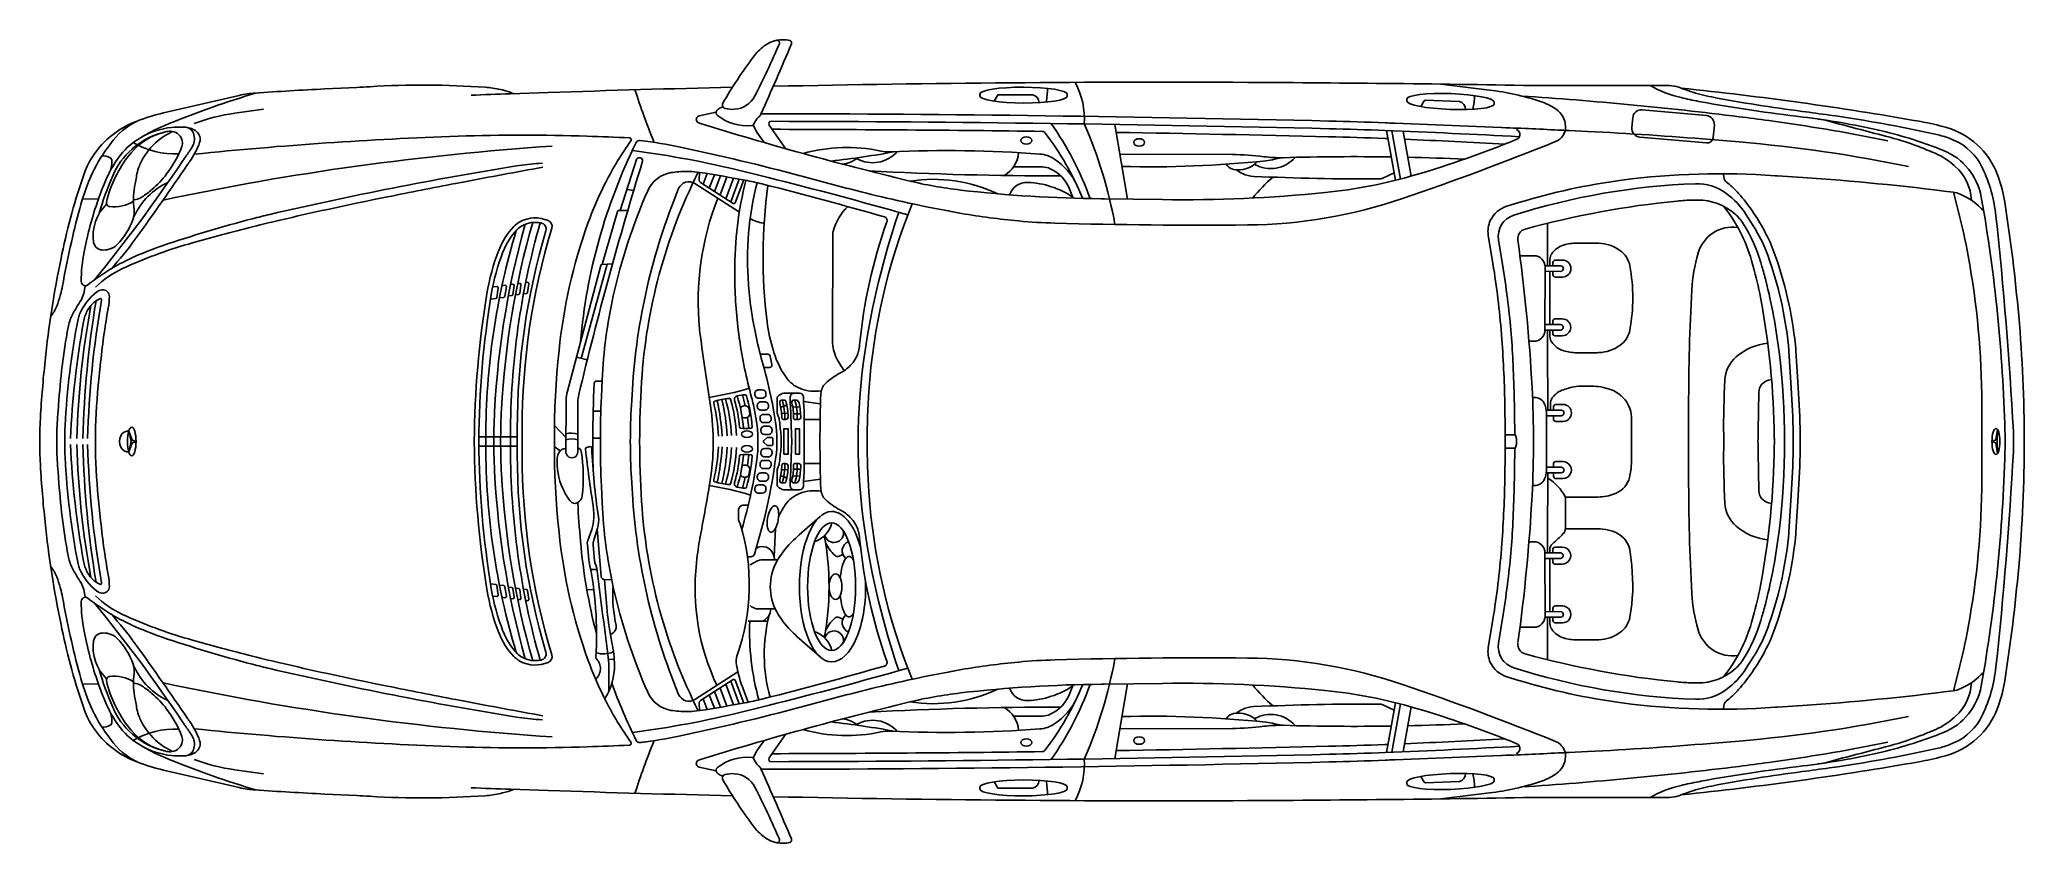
# Model space of a CAD drawing. Header units: millimetres. Extents: x -8313 to -3155, y 26573 to 28660.
import ezdxf

# ---------------------------------------------------------------- set-up
doc = ezdxf.new("R2010")
doc.units = ezdxf.units.MM
doc.layers.add('interni', color=1, linetype='Continuous')

msp = doc.modelspace()

# ---------------------------------------------------------------- linework, layer by layer
for p, q in [((-4545.6, 28529.7), (-4671.8, 28545.1)), ((-4372.2, 28479.9), (-4374.5, 28481.4)), ((-5518.7, 28440.5), (-5486.5, 28246.4)), ((-4813.1, 28424.6), (-4789.3, 28295.2)), ((-4769.9, 28422.8), (-4748.5, 28306.1)), ((-6336.4, 28307), (-6217.2, 28275.1)), ((-5990.4, 28223), (-5952.5, 28215.5)), ((-5769.4, 28189.6), (-5768.7, 28189.5)), ((-5768.7, 27043.9), (-5769.4, 27043.8)), ((-5952.5, 27017.9), (-5990.4, 27010.4)), ((-5518.7, 26792.9), (-5486.5, 26987)), ((-6217.2, 26958.3), (-6336.4, 26926.4)), ((-4813.1, 26808.8), (-4789.3, 26938.2)), ((-4769.9, 26810.6), (-4748.5, 26927.3)), ((-6755.8, 26833.9), (-6731.1, 26837.4)), ((-4374.5, 26752), (-4372.2, 26753.5)), ((-4671.8, 26688.3), (-4545.6, 26703.7))]:
    msp.add_line(p, q)
at = {"color": 1}
for p, q in [((-5870, 28514.4), (-5870, 28519.3)), ((-5642.7, 28513.8), (-5642.7, 28518.8)), ((-4760.5, 28501.5), (-4760.3, 28506.4)), ((-4533.3, 28493.2), (-4533.1, 28498.2)), ((-4799.4, 28424), (-4776.4, 28298.5)), ((-8202.3, 28246.7), (-8161, 28246.6)), ((-6865.7, 27773.5), (-6851.4, 27773.5)), ((-6975.4, 27658.3), (-6944.5, 27625)), ((-6874.7, 27695.7), (-6854.8, 27695.6)), ((-3229, 27620.6), (-3224.9, 27647.9)), ((-3224.9, 27647.9), (-3226.2, 27616.7)), ((-8075.6, 27616.7), (-8081.8, 27643.7)), ((-8081.8, 27643.7), (-8072.6, 27620.5)), ((-8075.6, 27616.7), (-8081.8, 27589.7)), ((-8081.8, 27589.7), (-8072.6, 27612.9)), ((-8062.9, 27616.7), (-8072.6, 27620.5)), ((-8062.9, 27616.7), (-8072.6, 27612.9)), ((-6975.8, 27604), (-6960.9, 27592.1)), ((-6876, 27625.4), (-6856, 27625.4)), ((-3239.4, 27616.7), (-3229, 27620.6)), ((-3239.4, 27616.7), (-3229, 27612.8)), ((-3229, 27612.8), (-3224.9, 27585.5)), ((-3224.9, 27585.5), (-3226.2, 27616.7)), ((-6881.3, 27284.6), (-6865.3, 27284.6)), ((-6891.2, 27231.7), (-6873.3, 27232.2)), ((-6835.1, 27050.3), (-6820.2, 27051)), ((-8202.3, 26986.7), (-8161, 26986.8)), ((-4799.4, 26809.4), (-4776.4, 26934.9)), ((-5870, 26719), (-5870, 26714.1)), ((-5642.7, 26719.6), (-5642.7, 26714.6)), ((-4760.5, 26731.9), (-4760.3, 26727)), ((-4533.3, 26740.2), (-4533.1, 26735.2))]:
    msp.add_line(p, q, dxfattribs=at)
at = {"color": 40}
for p, q in [((-6787.2, 28271.7), (-6769.5, 28269)), ((-6906.4, 27832.6), (-6838.3, 28077.3)), ((-6918.5, 27835.4), (-6890.1, 27828.7))]:
    msp.add_line(p, q, dxfattribs=at)
at = {"color": 30}
for p, q in [((-7172.1, 27628.4), (-7072.2, 27628.4)), ((-7172.1, 27605), (-7072.2, 27605))]:
    msp.add_line(p, q, dxfattribs=at)
for points in [[(-6537.8, 28486.1), (-6546.4, 28482.2, 0.127526), (-6553.2, 28476.7, 0.407558), (-6551.4, 28463.4, 0.191147), (-6462.5, 28437.3, 0.295574), (-6457, 28441.6, -0.137017), (-6445.7, 28458.2, 0.113381), (-6438.7, 28467.3, 0.005363), (-6359.5, 28649.3, 0.457883), (-6363.8, 28658, 0.228877), (-6429, 28645), (-6430.1, 28644.1, 0.071226), (-6459, 28615.1, 0.027236), (-6537.8, 28496, 0.502855), (-6531.8, 28481.8, 0.0766), (-6507.4, 28479.7, 0.262673), (-6454.7, 28514.4, 0.017823), (-6390.8, 28650.1, 0.603911), (-6398, 28658.9)], [(-7081.5, 28520.2, 0.047883), (-7110.2, 28529.8), (-7115.6, 28531, 0.038531), (-7155.4, 28536.9, 0.032277), (-7455.5, 28538.4, -0.00257), (-7489.1, 28536.6), (-7572.2, 28532.5, 0.004843), (-7753.6, 28521.9, 0.03964), (-7794.6, 28515.8), (-7991.4, 28470.3, 0.036731), (-8060.2, 28449), (-8065.2, 28447.1, 0.152089), (-8173.7, 28360.1), (-8174.7, 28358.7, 0.063515), (-8197, 28314.3, 0.034233), (-8255.4, 28104.1), (-8257.8, 28092.5, 0.024256), (-8299.3, 27825.9, 0.011564), (-8311.5, 27678.9, 0.029741), (-8311.5, 27554.5, 0.011564), (-8299.3, 27407.5, 0.024256), (-8257.8, 27140.9), (-8255.4, 27129.2, 0.034233), (-8197, 26919.1, 0.063515), (-8174.7, 26874.7), (-8173.7, 26873.3, 0.152089), (-8065.2, 26786.3), (-8060.2, 26784.4, 0.036731), (-7991.4, 26763.1), (-7794.6, 26717.6, 0.03964), (-7753.6, 26711.5, 0.004843), (-7572.2, 26700.9), (-7489.1, 26696.8, -0.00257), (-7455.5, 26695, 0.032277), (-7155.4, 26696.5, 0.038531), (-7115.6, 26702.4), (-7110.2, 26703.6, 0.047883), (-7081.5, 26713.1)], [(-6512.8, 28537, 0.002542), (-6991.6, 28523.3), (-7090.1, 28520, 0.001689), (-7192.2, 28516.2)], [(-6406.8, 26694, 0.006542), (-5174, 26683.8, 0.003137), (-4409.1, 26692.3), (-4077.4, 26692.3, 0.088765), (-4053.5, 26696.6, -0.006741), (-4036.4, 26702.6), (-4023.2, 26707.1, -0.034676), (-3967.8, 26721.7, -0.015178), (-3732.4, 26759.2, 0.003883), (-3661.6, 26768.9), (-3640.1, 26772, 0.020298), (-3375.2, 26821.2, 0.046341), (-3342.9, 26831.9), (-3339.1, 26833.5, 0.182618), (-3263.8, 26906.6), (-3263.7, 26907, 0.08294), (-3229, 27030.9, 0.01349), (-3183.8, 27589.5, 0.013522), (-3183.8, 27643.9, 0.01349), (-3229, 28202.5, 0.08294), (-3263.7, 28326.4), (-3263.8, 28326.8, 0.182618), (-3339.1, 28399.9), (-3342.9, 28401.5, 0.046341), (-3375.2, 28412.1, 0.020298), (-3640.1, 28461.4), (-3661.6, 28464.5, 0.003883), (-3732.4, 28474.2, -0.015178), (-3967.8, 28511.7, -0.034676), (-4023.2, 28526.3), (-4036.4, 28530.8, -0.006741), (-4053.5, 28536.8, 0.088765), (-4077.4, 28541.1), (-4409.1, 28541.1, 0.003137), (-5174, 28549.6, 0.006542), (-6406.8, 28539.4)], [(-4047, 26698.9, 0.018015), (-3428.6, 26784.8, 0.022651), (-3367.7, 26798.4), (-3360.4, 26800.4, 0.242162), (-3224.9, 26924.1), (-3223.4, 26928, 0.050491), (-3205.9, 26995.2, 0.016186), (-3169.9, 27290.2, 0.044639), (-3169.9, 27943.2, 0.016186), (-3205.9, 28238.2, 0.050491), (-3223.4, 28305.4), (-3224.9, 28309.3, 0.242162), (-3360.4, 28433), (-3367.7, 28435, 0.022651), (-3428.6, 28448.5, 0.018015), (-4047, 28534.5)], [(-7736, 28523.1, 0.056331), (-7764.9, 28517.8, 0.026854), (-7990.2, 28436.8, 0.035156), (-8051.7, 28405.6)], [(-6555, 28472.6), (-6599.2, 28462.7, 0.592391), (-6603.9, 28446.5, 0.121561), (-6598.7, 28443.3, 0.015206), (-6055.3, 28294, 0.030526), (-5920.3, 28269.9, 0.026943), (-5554.2, 28247.3, -0.001475), (-5545.7, 28247.2), (-5395.2, 28245.1, 0.028446), (-4972.2, 28263.4, 0.046451), (-4738.5, 28309, 0.026444), (-4474, 28402.1, 0.435913), (-4467.5, 28419.7, 0.173376), (-4475.6, 28427.5)], [(-4467.4, 28408.3, 0.003863), (-4816.9, 28424.7, 0.00377), (-4962.1, 28429.3, 0.005528), (-6412, 28448.5, 0.606452), (-6417.2, 28438.4), (-6374.9, 28377.5)], [(-7911.3, 28363.1, -0.016789), (-7225.8, 28409.7, -0.017097), (-6890.2, 28409.8, -0.002122), (-6780.5, 28405.6, -0.597598), (-6776.7, 28397.8, 0.040349), (-6841.8, 28290.5), (-6846.7, 28280.9, 0.029894), (-6888.3, 28183.9, 0.060793), (-6963.6, 27853.2, 0.051342), (-6963.6, 27380.2, 0.060793), (-6888.3, 27049.5, 0.029894), (-6846.7, 26952.5), (-6841.8, 26942.9, 0.040349), (-6776.7, 26835.6, -0.597598), (-6780.5, 26827.8, -0.002122), (-6890.2, 26823.6, -0.017097), (-7225.8, 26823.7, -0.016789), (-7911.3, 26870.3)], [(-3260.9, 27017.9, -0.108145), (-3321.9, 26974.2, -0.069707), (-3340.3, 26969.1, -0.015572), (-3732.1, 26930.9), (-3796.5, 26926.6, 0.001754), (-3803, 26926.2, -0.051259), (-4201.4, 26937.9, -0.040991), (-4469.3, 26996), (-4499.8, 27005.3, -0.211873), (-4543.1, 27042.8, -0.151717), (-4548.4, 27080.5), (-4536.3, 27154.6, 0.021019), (-4514.2, 27337.5, 0.003153), (-4513.2, 27350.7), (-4511, 27384, 0.00851), (-4506.7, 27473, 0.015766), (-4506.7, 27760.4, 0.00851), (-4511, 27849.4), (-4513.2, 27882.7, 0.003153), (-4514.2, 27895.9, 0.021019), (-4536.3, 28078.7), (-4548.4, 28152.9, -0.151717), (-4543.1, 28190.6, -0.211873), (-4499.8, 28228.1), (-4469.3, 28237.4, -0.040991), (-4201.4, 28295.5, -0.051259), (-3803, 28307.2, 0.001754), (-3796.5, 28306.8), (-3732.1, 28302.5, -0.015572), (-3340.3, 28264.3, -0.069707), (-3321.9, 28259.2, -0.108145), (-3260.9, 28215.5)], [(-3936.9, 28312.4), (-3935.8, 28302.6, 0.20132), (-3928.9, 28290.2), (-3926.1, 28287.9, -0.047337), (-3897.8, 28261, -0.054571), (-3831.5, 28165.4), (-3829.3, 28161.3, -0.037999), (-3805, 28107.2, -0.060064), (-3750.2, 27868, -0.009969), (-3748.9, 27852.5), (-3743.6, 27771.5, -0.009697), (-3738.1, 27651.9, -0.013283), (-3738.1, 27581.5, -0.009697), (-3743.6, 27461.9), (-3748.9, 27380.9, -0.009969), (-3750.2, 27365.4, -0.060064), (-3805, 27126.2, -0.037999), (-3829.3, 27072.1), (-3831.5, 27067.9, -0.054571), (-3897.8, 26972.4, -0.047337), (-3926.1, 26945.4), (-3928.9, 26943.2, 0.20132), (-3935.8, 26930.8), (-3936.9, 26921)], [(-8194.7, 28021.5), (-8199, 28000.9, -0.092988), (-8205.9, 27984.2, 0.025231), (-8228.7, 27945, 0.074674), (-8239.6, 27912.8, 0.027789), (-8264.3, 27712, -0.001333), (-8265.3, 27696.3), (-8266.6, 27679.2, 0.000366), (-8266.8, 27675.6, 0.035179), (-8266.8, 27557.8, 0.000366), (-8266.6, 27554.2), (-8265.3, 27537.1, -0.001333), (-8264.3, 27521.4, 0.027789), (-8239.6, 27320.6, 0.074674), (-8228.7, 27288.4, 0.025231), (-8205.9, 27249.2, -0.092988), (-8199, 27232.5), (-8194.7, 27211.9)], [(-6555, 26760.8), (-6599.2, 26770.7, -0.592391), (-6603.9, 26786.9, -0.121561), (-6598.7, 26790.1, -0.015206), (-6055.3, 26939.4, -0.030526), (-5920.3, 26963.5, -0.026943), (-5554.2, 26986.1, 0.001475), (-5545.7, 26986.2), (-5395.2, 26988.3, -0.028446), (-4972.2, 26970, -0.046451), (-4738.5, 26924.4, -0.026444), (-4474, 26831.3, -0.435913), (-4467.5, 26813.7, -0.173376), (-4475.6, 26805.9)], [(-7736, 26710.3, -0.056331), (-7764.9, 26715.6, -0.026854), (-7990.2, 26796.6, -0.035156), (-8051.7, 26827.8)], [(-4467.4, 26825.1, -0.003863), (-4816.9, 26808.7, -0.00377), (-4962.1, 26804.1, -0.005528), (-6412, 26784.9, -0.606452), (-6417.2, 26795), (-6374.9, 26855.9)], [(-6537.8, 26747.3), (-6546.4, 26751.2, -0.127526), (-6553.2, 26756.7, -0.407558), (-6551.4, 26770, -0.191147), (-6462.5, 26796.1, -0.295574), (-6457, 26791.7, 0.137017), (-6445.7, 26775.2, -0.113381), (-6438.7, 26766.1, -0.005363), (-6359.5, 26584.1, -0.457883), (-6363.8, 26575.4, -0.228877), (-6429, 26588.4), (-6430.1, 26589.3, -0.071226), (-6459, 26618.3, -0.027236), (-6537.8, 26737.4, -0.502855), (-6531.8, 26751.6, -0.0766), (-6507.4, 26753.7, -0.262673), (-6454.7, 26719, -0.017823), (-6390.8, 26583.3, -0.603911), (-6398, 26574.5)], [(-6512.8, 26696.4, -0.002542), (-6991.6, 26710.1), (-7090.1, 26713.4, -0.001689), (-7192.2, 26717.2)]]:
    msp.add_lwpolyline(points, format="xyb")
at = {"color": 40}
for points in [[(-4127.6, 28541.1, 0.067739), (-4046.9, 28510.1), (-4042.3, 28509, 0.012959), (-3995.7, 28499.2, 0.015615), (-3731.3, 28459.6, -0.027335), (-3533.4, 28425.1), (-3525.9, 28423.4, -0.039799), (-3364.9, 28372.4, -0.258028), (-3267, 28251.4, -0.036908), (-3205.5, 27643.3, -0.013522), (-3205.5, 27590.1, -0.036908), (-3267, 26982, -0.258028), (-3364.9, 26861, -0.039799), (-3525.9, 26810), (-3533.4, 26808.2, -0.027335), (-3731.3, 26773.8, 0.015615), (-3995.7, 26734.1, 0.012959), (-4042.3, 26724.4), (-4046.9, 26723.3, 0.067739), (-4127.6, 26692.3)], [(-8128.6, 28064.8, 0.036315), (-8065.4, 28141.9, -0.003781), (-8062.5, 28145.9, 0.009046), (-7929, 28336.4, -0.010668), (-7924.1, 28343.3, 0.075112), (-7897.6, 28393.6, 0.087638), (-7896.3, 28401.4, 0.280192), (-7911.9, 28426.4), (-7912.5, 28426.6, 0.107513), (-7939.4, 28433.5, 0.034197), (-7970.5, 28432.5, 0.110159), (-8051.7, 28405.6, 0.000974), (-8053.3, 28404.6), (-8054, 28404.2, 0.104718), (-8109.9, 28351.9), (-8111.1, 28350.2, 0.036401), (-8133.1, 28313.4), (-8134.7, 28310, 0.022975), (-8149.4, 28277, 0.036786), (-8190.1, 28144.8, 0.005839), (-8190.5, 28143.4), (-8197.5, 28109.3, 0.049809), (-8205.4, 28032, 0.283188), (-8200, 28023.2, 0.100202), (-8193.8, 28021.4, 0.187879), (-8189.2, 28022.8)], [(-7006.1, 28339.8), (-7015.9, 28339.1, 0.022533), (-7074.5, 28332.4, 0.017381), (-7715.1, 28206.6, 0.007041), (-7759.8, 28195.5), (-7761, 28195.2, 0.017414), (-7995.2, 28124.9, 0.026996), (-8073.9, 28093.5), (-8078.2, 28091.5, 0.025947), (-8128.6, 28064.8, 0.023225)], [(-6804.7, 28216.6), (-6762.5, 28349.2, -0.352416), (-6755.6, 28353.7), (-6752.1, 28353.4, -0.475679), (-6746.4, 28344.9, 0.015741), (-6912.2, 27738.4, 0.058278), (-6914.5, 27719.5), (-6914.8, 27589.6, -1), (-6945.5, 27589.7), (-6945.2, 27722.6, -0.064516), (-6941.9, 27747.6), (-6854.9, 28074.3, -0.327383), (-6851.9, 28076.7), (-6824.5, 28077.9)], [(-6851.6, 28076.7), (-6811.9, 28214.1, -0.327877), (-6808.8, 28216.5), (-6784.9, 28217)], [(-6945.5, 27598.9, 0.273661), (-6964.3, 27587.5), (-6964.4, 27587.2, 0.104038), (-6968.2, 27574.5, 0.127573), (-6953.9, 27495), (-6952, 27490.9, 0.055607), (-6935.5, 27463.4), (-6933.9, 27461.4, 0.365572), (-6916.3, 27457.5), (-6915, 27458.2, 0.248725), (-6903.1, 27475.6, 0.067478), (-6905.8, 27590.8, 0.3544), (-6914.8, 27598.9, 0.3544)], [(-8128.6, 27168.6, -0.036315), (-8065.4, 27091.5, 0.003781), (-8062.5, 27087.4, -0.009046), (-7929, 26897, 0.010668), (-7924.1, 26890.1, -0.075112), (-7897.6, 26839.8, -0.087638), (-7896.3, 26832, -0.280192), (-7911.9, 26807), (-7912.5, 26806.7, -0.107513), (-7939.4, 26799.9, -0.034197), (-7970.5, 26800.9, -0.110159), (-8051.7, 26827.8, -0.000974), (-8053.3, 26828.8), (-8054, 26829.2, -0.104718), (-8109.9, 26881.5), (-8111.1, 26883.2, -0.036401), (-8133.1, 26920), (-8134.7, 26923.4, -0.022975), (-8149.4, 26956.4, -0.036786), (-8190.1, 27088.5, -0.005839), (-8190.5, 27090), (-8197.5, 27124.1, -0.049809), (-8205.4, 27201.4, -0.283188), (-8200, 27210.2, -0.100202), (-8193.8, 27212, -0.187879), (-8189.2, 27210.5)], [(-7006.1, 26893.6), (-7015.9, 26894.3, -0.022533), (-7074.5, 26901, -0.017381), (-7715.1, 27026.8, -0.007041), (-7759.8, 27037.9), (-7761, 27038.2, -0.017414), (-7995.2, 27108.5, -0.026996), (-8073.9, 27139.9), (-8078.2, 27141.9, -0.025947), (-8128.6, 27168.6, -0.023225)]]:
    msp.add_lwpolyline(points, format="xyb", dxfattribs=at)
at = {"color": 1}
for points in [[(-7731.3, 28479.6), (-7806.3, 28469.3, 0.054182), (-7912.1, 28443)], [(-5832.4, 28500.8), (-5824.3, 28515.9, -0.277532), (-5821.5, 28517.6), (-5733.5, 28517.3, -0.044526), (-5733, 28517.3, -0.362762), (-5716.1, 28497.1)], [(-4723.3, 28486.7), (-4714.8, 28501.4, -0.277532), (-4711.9, 28503), (-4624, 28499.8, -0.044526), (-4623.4, 28499.8, -0.362762), (-4607.3, 28479)], [(-4461.9, 28514.2, -0.014475), (-3896.5, 28460.5, -0.003836), (-3819.6, 28450.4), (-3796, 28447.1, -0.015828), (-3509.8, 28397.8)], [(-8047.6, 28453.8, 0.144082), (-8122.1, 28399.2), (-8135.5, 28381.7, 0.061285), (-8180.6, 28304.7), (-8182.1, 28301.1, 0.037609), (-8209.4, 28222, 0.019298), (-8254.1, 28020.8, -0.022083), (-8259.2, 27998.2), (-8259.9, 27995.6, -0.024395), (-8268.9, 27968.4, -0.081914), (-8285, 27940.8)], [(-8170.9, 28036.8, 0.025724), (-7942.1, 28345.3, -0.012596), (-7935.9, 28354, 0.01927), (-7918.7, 28378.9), (-7917.9, 28380.1, 0.206098), (-7912.5, 28413.6, 0.31614), (-7935.3, 28433.3)], [(-3455.9, 28330.8, 0.030541), (-3896, 28394.8), (-3971, 28401, 0.008742), (-4290.4, 28422.1), (-4337.8, 28424.4, -0.000453), (-4356.8, 28425.3, 0.002764), (-4512.1, 28432.2, -0.000325), (-4514.6, 28432.3), (-4791.7, 28443.5, 0.00027), (-4816.2, 28444.5, 0.00377), (-4961.6, 28449.1, 0.005629), (-6438.3, 28468.3)], [(-3691, 28454.4, -0.03074), (-3663.3, 28448.7, 0.003042), (-3516.1, 28410.1, -0.02826), (-3429.5, 28382.6, -0.012391), (-3385.6, 28364.7, -0.078528), (-3337.3, 28333.7), (-3334.9, 28331.5, -0.202233), (-3292.7, 28243.3)], [(-6981.4, 28384, 0.03574), (-7992.7, 28243.7)], [(-6057.2, 28205.4, 0.008159), (-6420.1, 28302.5, 0.000745), (-6448, 28309.4), (-6486.4, 28318.9, 0.028382), (-6772.9, 28372.6, 0.028382)], [(-7005.5, 28329.3, 0.001967), (-7212.7, 28290.7), (-7232.4, 28286.9, 0.003059), (-7409.3, 28252.2), (-7440.2, 28245.9, 0.007191), (-7688.5, 28191.8), (-7689.4, 28191.6, 0.009803), (-7850.7, 28150.7), (-7916, 28132.7, 0.039816), (-8087.3, 28070.6), (-8098, 28065.7, 0.086241), (-8168.5, 28017.5)], [(-8132.5, 28314.5, 0.117057), (-8125.4, 28343.9), (-8125.4, 28345.6, 0.252643), (-8129.9, 28353.9, 0.205718), (-8152.2, 28357.9)], [(-4479.7, 27599.2, -0.009886), (-4483.9, 27418, -0.01942), (-4497.3, 27256, -0.009549), (-4509.8, 27167.1), (-4521.7, 27092.9, 0.371978), (-4482.1, 27028.6, 0.067467), (-4010, 26947.2, 0.168351), (-3930.8, 26971.5, 0.093354), (-3878, 27027.7), (-3858.2, 27058.9, 0.007115), (-3853, 27067.2, 0.048474), (-3822.2, 27132.4, 0.060064), (-3768.4, 27367.3, 0.009969), (-3767.1, 27382.1), (-3761.8, 27463.1, 0.009697), (-3756.4, 27581.9, 0.013283), (-3756.4, 27651.4, 0.009697), (-3761.8, 27770.3), (-3767.1, 27851.3, 0.009969), (-3768.4, 27866.1, 0.060064), (-3822.2, 28101, 0.048474), (-3853, 28166.1, 0.007115), (-3858.2, 28174.5), (-3878, 28205.7, 0.093354), (-3930.8, 28261.9, 0.168351), (-4010, 28286.2, 0.067467), (-4482.1, 28204.8, 0.371978), (-4521.7, 28140.5), (-4509.8, 28066.3, -0.009549), (-4497.3, 27977.4, -0.01942), (-4483.9, 27815.3, -0.009886), (-4479.7, 27634.2)], [(-3339.5, 26969.2), (-3326.2, 27020.5, 0.018086), (-3301.2, 27134.1, 0.04423), (-3265.7, 27518, 0.001928), (-3265.7, 27715.4, 0.04423), (-3301.2, 28099.3, 0.018086), (-3326.2, 28212.9), (-3339.5, 28264.2)], [(-6080.3, 28212, 0.04574), (-6169.1, 27846.8, 0.073652), (-6169.1, 27386.6, 0.04574), (-6080.3, 27021.4)], [(-6868.4, 26999.2, 0.438886), (-6867.1, 27052.7, -0.220366), (-6868.1, 27055.3, 0.06871), (-6886.3, 27309.6, -0.029516), (-6886.4, 27310.4), (-6889.9, 27348.4, -0.127059), (-6887.3, 27364.2), (-6885.2, 27368.8, 0.145157), (-6874.9, 27450.5, -0.013779), (-6894.7, 27597.7, -0.384002), (-6892.2, 27601.2), (-6882.5, 27603.3, -0.464234), (-6878.6, 27600.2, 0.026941), (-6861.1, 27420.8, -0.114765), (-6863.4, 27391.7), (-6873.4, 27360.2, 0.099868), (-6874.7, 27347.5), (-6871, 27307, 0.083489), (-6868.3, 27296.7, -0.074034), (-6865.7, 27287.6, -0.000005), (-6836.5, 27064.2, -0.032415), (-6834.4, 27030.9), (-6834.4, 26967.6)], [(-4504.5, 27634.2), (-4479.9, 27634.2, -0.320867), (-4477.4, 27632.4, -0.165917), (-4477.4, 27601, -0.320867), (-4479.9, 27599.2), (-4504.5, 27599.2)], [(-6864.3, 27388.8), (-6853.9, 27266.3, 0.407471), (-6843.6, 27257.5), (-6829.3, 27258.4)], [(-8047.6, 26779.6, -0.144082), (-8122.1, 26834.2), (-8135.5, 26851.7, -0.061285), (-8180.6, 26928.7), (-8182.1, 26932.3, -0.037609), (-8209.4, 27011.4, -0.019298), (-8254.1, 27212.6, 0.022083), (-8259.2, 27235.2), (-8259.9, 27237.7, 0.024395), (-8268.9, 27265, 0.081914), (-8285, 27292.6)], [(-6844.8, 26948.8, 0.148698), (-6819.5, 27037.2), (-6819.5, 27034.2, 0.047222), (-6826.2, 27094.5, -0.028994), (-6838.4, 27176.2), (-6845.7, 27257.4)], [(-6823.8, 27236.3, 0.064374), (-6815.2, 27138.3, -0.202385), (-6817.4, 27126, -0.150786), (-6830.3, 27115.4)], [(-8170.9, 27196.6, -0.025724), (-7942.1, 26888.1, 0.012596), (-7935.9, 26879.4, -0.01927), (-7918.7, 26854.5), (-7917.9, 26853.3, -0.206098), (-7912.5, 26819.8, -0.31614), (-7935.3, 26800.1)], [(-7005.5, 26904.1, -0.001967), (-7212.7, 26942.7), (-7232.4, 26946.5, -0.003059), (-7409.3, 26981.2), (-7440.2, 26987.5, -0.007191), (-7688.5, 27041.6), (-7689.4, 27041.8, -0.009803), (-7850.7, 27082.7), (-7916, 27100.7, -0.039816), (-8087.3, 27162.8), (-8098, 27167.7, -0.086241), (-8168.5, 27215.9)], [(-6057.2, 27027.9, -0.008159), (-6420.1, 26930.9, -0.000745), (-6448, 26924), (-6486.4, 26914.5, -0.028382), (-6772.9, 26860.8, -0.028382)], [(-6981.4, 26849.3, -0.03574), (-7992.7, 26989.7)], [(-3691, 26779, 0.03074), (-3663.3, 26784.7, -0.003042), (-3516.1, 26823.3, 0.02826), (-3429.5, 26850.8, 0.012391), (-3385.6, 26868.7, 0.078528), (-3337.3, 26899.7), (-3334.9, 26901.9, 0.202233), (-3292.7, 26990.1)], [(-8132.5, 26918.9, -0.117057), (-8125.4, 26889.5), (-8125.4, 26887.7, -0.252643), (-8129.9, 26879.5, -0.205718), (-8152.2, 26875.5)], [(-3455.9, 26902.6, -0.030541), (-3896, 26838.6), (-3971, 26832.4, -0.008742), (-4290.4, 26811.3), (-4337.8, 26809, 0.000453), (-4356.8, 26808.1, -0.002764), (-4512.1, 26801.1, 0.000325), (-4514.6, 26801.1), (-4791.7, 26789.9, -0.00027), (-4816.2, 26788.9, -0.00377), (-4961.6, 26784.2, -0.005629), (-6438.3, 26765.1)], [(-4461.9, 26719.2, 0.014475), (-3896.5, 26772.8, 0.003836), (-3819.6, 26783), (-3796, 26786.3, 0.015828), (-3509.8, 26835.6)], [(-7731.3, 26753.8), (-7806.3, 26764.1, -0.054182), (-7912.1, 26790.4)], [(-5832.4, 26732.6), (-5824.3, 26717.5, 0.277532), (-5821.5, 26715.8), (-5733.5, 26716.1, 0.044526), (-5733, 26716.1, 0.362762), (-5716.1, 26736.3)], [(-4723.3, 26746.7), (-4714.8, 26732, 0.277532), (-4711.9, 26730.4), (-4624, 26733.6, 0.044526), (-4623.4, 26733.6, 0.362762), (-4607.3, 26754.4)]]:
    msp.add_lwpolyline(points, format="xyb", dxfattribs=at)
msp.add_lwpolyline([(-4154.4, 28407.6, -0.414214), (-4175.3, 28432.5), (-4173.1, 28457.5, -0.414214), (-4148.2, 28478.4), (-3981.7, 28463.7, -0.414214), (-3960.9, 28438.8), (-3963.7, 28406.9, -0.414214), (-3981.1, 28392.3)], format="xyb", close=True, dxfattribs=at)
at = {"color": 30}
for points in [[(-8069.5, 28244.9), (-8068, 28244.9, 0.141123), (-8050.6, 28249.9, 0.036624), (-8024.6, 28268.9), (-8021.8, 28271.2, 0.053667), (-7983.3, 28311.9, 0.072295), (-7943.9, 28382.7, 0.136135), (-7942.6, 28396.6, 0.323608), (-7969, 28422), (-7969.7, 28422.1, 0.087321), (-7983.3, 28421.7, 0.128698), (-8071.8, 28377.4), (-8073, 28376.4, 0.110514), (-8123.6, 28307.1, 0.033812), (-8158.7, 28208.8)], [(-7968.4, 28421.9, 0.105315), (-8024.5, 28380), (-8027.8, 28376.2, 0.080627), (-8052.8, 28336.2), (-8054.2, 28332.8, 0.052138), (-8060.5, 28312.1), (-8060.5, 28312.1, 0.005314), (-8066.6, 28277.9), (-8066.7, 28277.4, 0.074097), (-8067.9, 28219.6, -0.112934), (-8070.1, 28196.3)], [(-7988.4, 28420.5, 0.160286), (-8075.5, 28366.8, 0.056458), (-8112.3, 28311.7), (-8116.1, 28304.3, 0.064023), (-8139.7, 28238.8, 0.442638), (-8131.3, 28227, 0.173921), (-8069.4, 28240.9)], [(-7979.9, 28289.5, 0.180442), (-8068.2, 28201.1, 0.024623), (-8070.5, 28195.1, -0.112604), (-8111.9, 28128.1, -0.155924), (-8136.6, 28115.1), (-8138.2, 28114.8, -0.092978), (-8154.9, 28115, -0.316076), (-8173.1, 28134, -0.243684), (-8139.3, 28233.3)], [(-7074.8, 28164.8, 0.073119), (-7154, 27626.3), (-7154, 27607.1, 0.073119), (-7074.8, 27068.6)], [(-7051.5, 28180.9, 0.059728), (-7132.4, 27660.5, 0.017455), (-7132.4, 27572.9, 0.059728), (-7051.5, 27052.5)], [(-7032, 28185.6, 0.056193), (-7113.1, 27700.6, 0.026735), (-7113.1, 27532.8, 0.056193), (-7032, 27047.8)], [(-7012.5, 28184.9, 0.069615), (-7089.7, 27633.1), (-7089.7, 27600.3, 0.069615), (-7012.5, 27048.5)], [(-7136.1, 28018.1), (-7125.3, 28019.6, -0.500113), (-7121.6, 28015.8), (-7125.4, 27991.1, -0.333233), (-7128.2, 27988.3), (-7140.7, 27986.7)], [(-7111.8, 28021.4), (-7104, 28022.4, -0.500113), (-7100.3, 28018.7), (-7104.1, 27993.9, -0.333233), (-7106.9, 27991.2), (-7118.3, 27989.6)], [(-7089.3, 28024.4), (-7083.9, 28025.1, -0.500113), (-7080.2, 28021.4), (-7083.6, 27998.9, -0.333233), (-7086.4, 27996.2), (-7095.1, 27995)], [(-7071, 28026.8), (-7066, 28027.5, -0.500113), (-7062.4, 28023.7), (-7065.8, 28001.3, -0.333233), (-7068.6, 27998.6), (-7076.8, 27997.5)], [(-7050.2, 28029.6), (-7045.8, 28030.2, -0.500113), (-7042.1, 28026.4), (-7045.5, 28004, -0.333233), (-7048.3, 28001.3), (-7055.9, 28000.3)], [(-8233.4, 27624.4, -0.032256), (-8199.4, 27927.5, -0.077501), (-8189.5, 27956.1), (-8188.7, 27957.7, -0.163898), (-8157.3, 27987.5, -0.605342), (-8152.7, 27984, 0.035813), (-8188.7, 27624.3)], [(-8233.4, 27609, 0.032256), (-8199.4, 27305.9, 0.077501), (-8189.5, 27277.3), (-8188.7, 27275.7, 0.163898), (-8157.3, 27245.9, 0.605342), (-8152.7, 27249.4, -0.035813), (-8188.7, 27609.1)], [(-7136.1, 27215.3), (-7125.3, 27213.8, 0.500113), (-7121.6, 27217.6), (-7125.4, 27242.3, 0.333233), (-7128.2, 27245.1), (-7140.7, 27246.7)], [(-7111.8, 27212), (-7104, 27211, 0.500113), (-7100.3, 27214.7), (-7104.1, 27239.5, 0.333233), (-7106.9, 27242.2), (-7118.3, 27243.7)], [(-7089.3, 27209), (-7083.9, 27208.3, 0.500113), (-7080.2, 27212), (-7083.6, 27234.5, 0.333233), (-7086.4, 27237.2), (-7095.1, 27238.3)], [(-7071, 27206.6), (-7066, 27205.9, 0.500113), (-7062.4, 27209.7), (-7065.8, 27232.1, 0.333233), (-7068.6, 27234.8), (-7076.8, 27235.9)], [(-7050.2, 27203.8), (-7045.8, 27203.2, 0.500113), (-7042.1, 27207), (-7045.5, 27229.4, 0.333233), (-7048.3, 27232.1), (-7055.9, 27233.1)], [(-7979.9, 26943.9, -0.180442), (-8068.2, 27032.3, -0.024623), (-8070.5, 27038.3, 0.112604), (-8111.9, 27105.3, 0.155924), (-8136.6, 27118.3), (-8138.2, 27118.6, 0.092978), (-8154.9, 27118.4, 0.316076), (-8173.1, 27099.3, 0.243684), (-8139.3, 27000.1)], [(-7968.4, 26811.5, -0.105315), (-8024.5, 26853.4), (-8027.8, 26857.2, -0.080627), (-8052.8, 26897.2), (-8054.2, 26900.6, -0.052138), (-8060.5, 26921.2), (-8060.5, 26921.3, -0.005314), (-8066.6, 26955.5), (-8066.7, 26956, -0.074097), (-8067.9, 27013.8, 0.112934), (-8070.1, 27037.1)], [(-8069.5, 26988.5), (-8068, 26988.5, -0.141123), (-8050.6, 26983.5, -0.036624), (-8024.6, 26964.5), (-8021.8, 26962.2, -0.053667), (-7983.3, 26921.5, -0.072295), (-7943.9, 26850.7, -0.136135), (-7942.6, 26836.8, -0.323608), (-7969, 26811.4), (-7969.7, 26811.3, -0.087321), (-7983.3, 26811.7, -0.128698), (-8071.8, 26856), (-8073, 26857, -0.110514), (-8123.6, 26926.3, -0.033812), (-8158.7, 27024.6)], [(-7988.4, 26812.9, -0.160286), (-8075.5, 26866.6, -0.056458), (-8112.3, 26921.7), (-8116.1, 26929.1, -0.064023), (-8139.7, 26994.6, -0.442638), (-8131.3, 27006.4, -0.173921), (-8069.4, 26992.5)]]:
    msp.add_lwpolyline(points, format="xyb", dxfattribs=at)
at = {"color": 40}
for points in [[(-6853.5, 27500.3), (-6851.6, 27457, 0.043905), (-6822.6, 27238.7, 0.048572), (-6733.1, 26965.3, 0.255345), (-6672.1, 26918.3, 0.016961), (-6652.6, 26915.9, 0.060457), (-6598.5, 26917.6, 0.009569), (-6474.4, 26939.1, 0.014119), (-6430.1, 26948.9, 0.008622), (-6117.9, 27033.4, 0.431333), (-6111.5, 27045.9, -0.060672), (-6182.4, 27365.3, 0.040927), (-6185.6, 27383.4), (-6185.8, 27384.1, 0.132999), (-6205.9, 27418.8), (-6206.7, 27419.6, 0.074198), (-6233.5, 27439.2, -0.066361), (-6270.8, 27465.7, -0.198193), (-6283, 27492.4, -0.009474), (-6285.4, 27616.3, -0.000176), (-6285.4, 27617.1, -0.009474), (-6283, 27741, -0.198193), (-6270.8, 27767.7, -0.066361), (-6233.5, 27794.2, 0.074198), (-6206.7, 27813.8), (-6205.9, 27814.6, 0.132999), (-6185.8, 27849.3), (-6185.6, 27850, 0.040927), (-6182.4, 27868.1, -0.060672), (-6111.5, 28187.5, 0.431333), (-6117.9, 28200, 0.008622), (-6430.1, 28284.5, 0.014119), (-6474.4, 28294.3, 0.009569), (-6598.5, 28315.8, 0.060457), (-6652.6, 28317.5, 0.016961), (-6672.1, 28315.1, 0.255345), (-6733.1, 28268.1, 0.048572), (-6822.6, 27994.7, 0.043905), (-6851.6, 27776.4), (-6853.5, 27733.1, 0.022008), (-6853.5, 27500.3, 0.022008)], [(-8247.1, 27575.2, 0.035712), (-8213.5, 27298.8, 0.050746), (-8209.7, 27286.1, 0.133686), (-8164.4, 27227.9, 0.134025), (-8151.6, 27222.8), (-8150.9, 27222.7, 0.453186), (-8132, 27239.9), (-8132, 27239, 0.039974), (-8135.2, 27270.2, -0.021235), (-8155.8, 27419.8), (-8157.6, 27438.4, 0.002117), (-8160.9, 27471.5, -0.025867), (-8168.3, 27614.6), (-8168.3, 27618.8, -0.025867), (-8160.9, 27761.9, 0.002117), (-8157.6, 27795), (-8155.8, 27813.6, -0.021235), (-8135.2, 27963.2, 0.039974), (-8132, 27994.4), (-8132, 27993.5, 0.453186), (-8150.9, 28010.7), (-8151.6, 28010.6, 0.134025), (-8164.4, 28005.5, 0.133686), (-8209.7, 27947.3, 0.050746), (-8213.5, 27934.6, 0.035712), (-8247.1, 27658.2, 0.024789)]]:
    msp.add_lwpolyline(points, format="xyb", close=True, dxfattribs=at)
for points in [[(-7120, 28113.4), (-7119.5, 28114.8, -0.097361), (-7081, 28175, -0.076605), (-7065.2, 28187.2, -0.233654), (-6991.4, 28190.4, -0.379006), (-6982.4, 28170.7, 0.073519), (-7059.3, 27650.4), (-7059.3, 27583, 0.073519), (-6982.4, 27062.7, -0.379006), (-6991.4, 27043, -0.233654), (-7065.2, 27046.2, -0.076605), (-7081, 27058.4, -0.097361), (-7119.5, 27118.6), (-7120, 27120, -0.052649), (-7151, 27232.7, -0.039248), (-7183.7, 27616.1, -0.003263), (-7183.7, 27617.2, -0.039248), (-7151, 28000.7, -0.052649)], [(-7010.2, 27049, 0.437679), (-6997.9, 27069.6, -0.071973), (-7072.2, 27583), (-7072.2, 27650.4, -0.071973), (-6997.9, 28163.8, 0.437679), (-7010.2, 28184.4, 0.179611), (-7059.7, 28177.1, 0.076605), (-7072.7, 28167.1, 0.097361), (-7108.7, 28110.6), (-7109.3, 28109.2, 0.052649), (-7139.6, 27998.8, 0.039148), (-7172.2, 27618.1, 0.003463), (-7172.2, 27615.2, 0.039148), (-7139.6, 27234.6, 0.052649), (-7109.3, 27124.2), (-7108.7, 27122.8, 0.097361), (-7072.7, 27066.3, 0.076605), (-7059.7, 27056.3, 0.179611)]]:
    msp.add_lwpolyline(points, format="xyb", close=True)
for centre, radius, start, end in [((-5155, 29042.3), 1690.5, 197.6267, 202.4773), ((-5792.4, 28455.7), 194.4, 355.8662, 29.0536), ((-4628.2, 27851.1), 683.6, 71.5943, 83.0593), ((-4463, 28347.4), 160.5, 56.5523, 71.5943), ((-4402.6, 28433.9), 55.1, 2.4156, 56.5523), ((-6346.6, 27975.8), 810.2, 19.6049, 35.2048), ((-6674.2, 27970.5), 1174.4, 10.3004, 23.6548), ((-4389.2, 28434.4), 41.7, 291.9863, 2.4156), ((-5456.7, 27748.5), 1456.7, 153.7387, 174.9932), ((-6753.6, 28388.4), 10.5, 82.8351, 153.7387), ((-6912.5, 27124.4), 1284.4, 78.1161, 82.8351), ((-7880.7, 22523.7), 5985.9, 75.04963, 78.11608), ((-7244.9, 35507.4), 7669.4, 288.81571, 291.98629), ((-5761.6, 29981.4), 1766, 255.0496, 255.4727), ((-5271.3, 31873.4), 3720.5, 255.4727, 258.8565), ((-4570, 27636.7), 1592.2, 157.9546, 176.0345), ((-5673.2, 29633.2), 1444.9, 258.8565, 260.2687), ((-5185.6, 29463.6), 1284.4, 270.5104, 288.8157), ((-5591.6, 30108.8), 1927.4, 260.2687, 264.7098), ((-5635.5, 29628.3), 1444.9, 264.7098, 268.4224), ((-5296.7, 41931.3), 13752.6, 268.42241, 270.51039), ((-7846.6, 27592.5), 550.1, 120.8356, 128.5221), ((-4280.8, 27616.7), 1882.1, 176.0345, 183.9655), ((-3952.1, 27616.7), 2967, 183.0614, 185.0068), ((-4570, 27596.6), 1592.2, 183.9655, 202.0454), ((-5456.7, 27484.9), 1456.7, 185.0068, 194.6379), ((-7846.6, 27640.9), 550.1, 231.4779, 239.1644), ((-5591.6, 25124.6), 1927.4, 95.2902, 99.7313), ((-5635.5, 25605.1), 1444.9, 91.5776, 95.2902), ((-5296.7, 13302.1), 13752.6, 89.48961, 91.57759), ((-6674.2, 27262.9), 1174.4, 336.3452, 349.6996), ((-5185.6, 25769.8), 1284.4, 71.1843, 89.4896), ((-5456.7, 27484.9), 1456.7, 199.9105, 206.2613), ((-5271.3, 23360), 3720.5, 101.1435, 104.5273), ((-5673.2, 25600.1), 1444.9, 99.7313, 101.1435), ((-6346.6, 27257.6), 810.2, 324.7952, 340.3951), ((-7244.9, 19726), 7669.4, 68.01371, 71.18429), ((-7880.7, 32709.7), 5985.9, 281.88392, 284.95037), ((-5761.6, 25252), 1766, 104.5273, 104.9504), ((-5155, 26191.1), 1690.5, 157.5227, 162.3733), ((-6753.6, 26845), 10.5, 206.2613, 277.1649), ((-6912.5, 28109), 1284.4, 277.1649, 281.8839), ((-4389.2, 26798.9), 41.7, 357.5844, 68.0137), ((-5792.4, 26777.7), 194.4, 330.9464, 4.1338), ((-4402.6, 26799.5), 55.1, 303.4477, 357.5844), ((-4628.2, 27382.3), 683.6, 276.9407, 288.4057), ((-4463, 26886), 160.5, 288.4057, 303.4477)]:
    msp.add_arc(centre, radius, start, end)
at = {"color": 1}
for centre, radius, start, end in [((-5885.2, 28534.1), 191.1, 349.2711, 359.9974), ((-4775, 28521.7), 191.1, 347.3312, 358.0574), ((-6304.9, 28507.9), 168.8, 204.1383, 223.069), ((-2762.4, 27588.7), 4113.7, 177.5125, 179.4776), ((-6865.7, 27767), 6.55, 89.8564, 177.5125), ((-5829, 27616.7), 1047, 179.4776, 180.5224), ((-2762.4, 27644.7), 4113.7, 180.5224, 181.4921), ((-6847.7, 27131.2), 66.2, 252.7684, 292.4266), ((-6304.9, 26725.5), 168.8, 136.931, 155.8617), ((-5885.2, 26699.3), 191.1, 0.0026, 10.7289), ((-4775, 26711.7), 191.1, 1.9426, 12.6688)]:
    msp.add_arc(centre, radius, start, end, dxfattribs=at)
at = {"color": 30}
for centre, radius, start, end in [((-7962.8, 28574.5), 210.7, 239.361, 273.0062), ((-5880.6, 27551.6), 2337.5, 169.6909, 178.2158), ((-5489.8, 27543.6), 2712.8, 170.6983, 178.2938), ((-5880.6, 27681.8), 2337.5, 181.7842, 190.3091), ((-5489.8, 27689.8), 2712.8, 181.7062, 189.3017), ((-7962.8, 26658.9), 210.7, 86.9938, 120.639)]:
    msp.add_arc(centre, radius, start, end, dxfattribs=at)
at = {"color": 40}
for centre in [(-6930.2, 27586), (-6930.3, 27571)]:
    msp.add_arc(centre, 52.5, 72.8155, 106.8061, dxfattribs=at)
at = {"color": 1}
for centre, major_axis, ratio, start_param, end_param in [((-5756.3, 28519), (-113.7, 0.3), 0.159295, 3.141593, 6.283185), ((-4646.7, 28502.3), (-113.6, 4.1), 0.159295, 3.141593, 6.283185), ((-8084.3, 27616.7), (0, -27.2), 0.788121, 3.027286, 6.397492), ((-5756.3, 26719.3), (-113.7, -0.3), 0.159295, 3.141593, 6.283185), ((-4646.9, 26736), (-113.6, -4.1), 0.159295, 3.141593, 6.283185)]:
    msp.add_ellipse(centre, major_axis=major_axis, ratio=ratio, start_param=start_param, end_param=end_param, dxfattribs=at)
at = {"color": 1, "extrusion": (0, 0, -1)}
for centre, major_axis in [((-5756.3, 28514.1), (-113.7, 0.3)), ((-4646.9, 28497.4), (-113.6, 4.1)), ((-4646.7, 26731.1), (-113.6, -4.1)), ((-5756.3, 26714.3), (-113.7, -0.3))]:
    msp.add_ellipse(centre, major_axis=major_axis, ratio=0.159295, start_param=3.141593, end_param=6.283185, dxfattribs=at)
at = {"color": 1}
for centre, major_axis, ratio in [((-8074.1, 27616.7), (0, 37.4), 0.300237), ((-3229, 27616.7), (0, -34), 0.304588)]:
    msp.add_ellipse(centre, major_axis=major_axis, ratio=ratio, dxfattribs=at)
at = {"layer": 'interni'}
for p, q in [((-5229.7, 28336.9), (-5225.6, 28332.2)), ((-5187, 28312.5), (-5187.3, 28312.7)), ((-4388.2, 28058.7), (-4388.6, 27920.6)), ((-6401, 27390.9), (-6404.7, 27317.1)), ((-4388.2, 27174.6), (-4388.6, 27312.8)), ((-6472.2, 27150.2), (-6421.2, 27150.2)), ((-5229.7, 26896.4), (-5225.6, 26901.2)), ((-5187, 26920.9), (-5187.3, 26920.7))]:
    msp.add_line(p, q, dxfattribs=at)
at = {"layer": 'interni', "color": 30}
for p, q in [((-6588.8, 28285.2), (-6578.4, 28312.6)), ((-6573, 28275.1), (-6559.8, 28309.6)), ((-6559.1, 28266.2), (-6543.6, 28306.9)), ((-6545.1, 28257.2), (-6527.2, 28304.1)), ((-6530, 28247.5), (-6509.7, 28300.9)), ((-6517.4, 28239.4), (-6495, 28298.2)), ((-6387.3, 27705.6), (-6371.7, 27711.5)), ((-6356.2, 27706.4), (-6337.5, 27706.3)), ((-6327.9, 27721), (-6283.9, 27714.5)), ((-6385.1, 27689.1), (-6368.6, 27690.1)), ((-6354.1, 27688.7), (-6335.7, 27688.7)), ((-6326.3, 27674.1), (-6284.9, 27674)), ((-6385.1, 27544.2), (-6368.6, 27543.3)), ((-6354.1, 27544.7), (-6335.7, 27544.7)), ((-6326.3, 27559.3), (-6284.9, 27559.4)), ((-6387.3, 27527.8), (-6371.7, 27521.9)), ((-6356.2, 27527), (-6337.5, 27527.1)), ((-6327.9, 27512.4), (-6283.9, 27518.9)), ((-6530, 26985.9), (-6509.7, 26932.5)), ((-6517.4, 26993.9), (-6495, 26935.2)), ((-6588.8, 26948.1), (-6578.4, 26920.7)), ((-6573, 26958.3), (-6559.8, 26923.8)), ((-6559.1, 26967.2), (-6543.6, 26926.5)), ((-6545.1, 26976.2), (-6527.2, 26929.3))]:
    msp.add_line(p, q, dxfattribs=at)
at = {"layer": 'interni'}
for points in [[(-5602.6, 28248, 0.070065), (-5701.9, 28419.9, 0.227333), (-5706.9, 28422.4, 0.002681), (-6409.8, 28427.7, 0.002681)], [(-4809.2, 28403.6, 0.000094), (-4817.7, 28403.9, 0.00377), (-4962.6, 28408.5, 0.002108), (-5515.2, 28419.6)], [(-4505.1, 28389.5, 0.002886), (-4766, 28401.8)], [(-6158.3, 28319.6, 0.013419), (-5659.6, 28306.8)], [(-5782, 28330.2), (-5707.1, 28330, -0.109669), (-5686.7, 28325.4, -0.192676), (-5635.6, 28270.7), (-5627, 28248.6)], [(-5500.6, 28331.4, 0.033728), (-5126.7, 28346, 0.030165), (-5103.8, 28349.9), (-5086.3, 28353.9)], [(-6494.9, 28212.7), (-6610.5, 28286.8, 0.467121), (-6652.7, 28273.5, 0.083443), (-6772.9, 27751.8), (-6775.4, 27711.4, 0.03017), (-6775.4, 27522), (-6772.9, 27481.6, 0.083443), (-6652.7, 26959.8, 0.467121), (-6610.5, 26946.6), (-6498.8, 27018.2)], [(-6601.8, 28316.3, 0.100843), (-6749.1, 27771.9, 0.031623), (-6749.1, 27461.5, 0.100843), (-6601.8, 26917.1)], [(-6483.5, 28296.1), (-6506, 28236.8, -0.475963), (-6510.8, 28235.2), (-6596, 28289.9, -0.256192), (-6599, 28295.3), (-6598.9, 28315.9)], [(-6448.7, 28288.9, 0.081387), (-6471.3, 28024.9), (-6471.1, 28022.2, 0.035942), (-6450.5, 27885.4, 0.012236), (-6433.1, 27815.7, -0.016758), (-6410.4, 27721.5), (-6409.1, 27715.2, -0.011898), (-6405.1, 27693.3), (-6401, 27666.7, -0.07239), (-6400, 27576.3, -0.042093), (-6455.9, 27324, -0.328259), (-6465.1, 27317.3), (-6473.9, 27317.3)], [(-6420.7, 28282.1, 0.065024), (-6422.9, 27927.4, 0.046415), (-6406.3, 27851.9), (-6405, 27847.8, 0.073314), (-6373.6, 27783.7, 0.151567), (-6336.2, 27754.2, 0.1332), (-6282, 27748.6)], [(-5628.1, 28251.4, 0.136699), (-5745.6, 28289.9, 0.337962), (-5792.4, 28257.5)], [(-5157.6, 28305.5, 0.012147), (-4830.9, 28298.8, 0.109211), (-4822.8, 28300.6), (-4792.9, 28314.6)], [(-6551.2, 28248.8, 0.117216), (-6598.5, 27909, 0.010129), (-6596.8, 27894.8, 0.003994), (-6570, 27709.1, -0.080155), (-6571.6, 27509, -0.004521), (-6596, 27373.3, 0.018931), (-6605, 27313.1), (-6606.4, 27300.5, 0.139359), (-6553.2, 26983.3)], [(-6222.3, 27800.9, -0.042368), (-6242.5, 27833.6, -0.118368), (-6252.9, 27877.3), (-6252.2, 28152.8, -0.063995), (-6251, 28162.6, -0.138849), (-6212.9, 28226.9)], [(-3899.8, 28172.9, 0.371337), (-4002.9, 28106.5), (-4003.1, 28105.7, 0.058193), (-4019.4, 28011.2, 0.01373), (-4027.7, 27709), (-4027.7, 27524.4, 0.01373), (-4019.4, 27222.2, 0.058193), (-4003.1, 27127.7), (-4002.9, 27126.9, 0.371337), (-3899.8, 27060.5)], [(-4388.2, 27906.2), (-4388.1, 27889.4, 0.153648), (-4383.5, 27874.7, 0.165107), (-4353.4, 27852.7), (-4352.5, 27852.4, 0.076763), (-4318.5, 27847.2), (-4268.9, 27847.4, 0.01044), (-4261.9, 27847.5), (-4260.8, 27847.6, 0.142558), (-4206.1, 27866.2, 0.198013), (-4180.3, 27906.5, 0.089327), (-4180.3, 28072.8, 0.198013), (-4206.1, 28113.1, 0.142558), (-4260.8, 28131.7), (-4261.9, 28131.8, 0.01044), (-4268.9, 28132), (-4318.5, 28132.1, 0.076763), (-4352.5, 28126.9), (-4353.4, 28126.6, 0.165107), (-4383.5, 28104.6, 0.153648), (-4388.1, 28089.9), (-4388.2, 28073.1)], [(-4442.7, 27877.2), (-4430.1, 27877.2, 0.414214), (-4401.1, 27906), (-4400.7, 28070.3, 0.414214), (-4429.5, 28099.3), (-4466, 28099.3)], [(-4400.7, 28073.2), (-4360.4, 28073.1, -1), (-4360.4, 28058.7), (-4400.7, 28058.8)], [(-4380.3, 28073.1), (-4380.3, 28081.5, -0.414214), (-4373.9, 28087.9), (-4355.7, 28087.9, -1), (-4355.9, 28043.8), (-4374, 28043.9, -0.414214), (-4380.4, 28050.3), (-4380.4, 28058.7)], [(-6506.6, 28057.8), (-6506.5, 28037.3, 0.033549), (-6495.3, 27887, 0.00083), (-6494.6, 27882.6, 0.030166), (-6463, 27731, -0.023261), (-6454.6, 27693), (-6451.9, 27677.9, -0.078818), (-6450.2, 27563.1, -0.037198), (-6488.5, 27389)], [(-4401, 27920.6), (-4360.7, 27920.5, -1), (-4360.8, 27906.1), (-4401.1, 27906.2)], [(-4380.7, 27920.6), (-4380.7, 27929, -0.414214), (-4374.2, 27935.4), (-4356.1, 27935.3, -1), (-4356.2, 27891.3), (-4374.4, 27891.3, -0.414214), (-4380.8, 27897.8), (-4380.7, 27906.2)], [(-3822, 27872.3, 0.151825), (-3904.2, 27836.4, 0.20432), (-3933.6, 27776.5, 0.015511), (-3936.6, 27632.2, -0.004928), (-3936.6, 27601.2, 0.015511), (-3933.6, 27456.8, 0.20432), (-3904.2, 27396.9, 0.151825), (-3822, 27361.1)], [(-4393.8, 27521.4, -0.135831), (-4348, 27472.4), (-4263.6, 27472.4, 0.097273), (-4220, 27481), (-4216.3, 27482.5, 0.243957), (-4181.5, 27523.4), (-4180.4, 27528.1, 0.056509), (-4176.4, 27563.2), (-4176.4, 27680.5, 0.117362), (-4183.2, 27708.8), (-4184.8, 27712.1, 0.191078), (-4228.5, 27750.8), (-4230.9, 27751.7, 0.08729), (-4280.9, 27760.5), (-4301.8, 27760.5, 0.081512), (-4348.6, 27752.8), (-4353.2, 27751.3, 0.15962), (-4382.1, 27729.7, 0.153648), (-4386.7, 27715), (-4386.8, 27698.1)], [(-3812, 27777.5), (-3819.9, 27775.8, 0.349349), (-3845.4, 27744.9), (-3847.2, 27644.3, 0.008778), (-3847.2, 27589.1), (-3845.4, 27488.5, 0.349349), (-3819.9, 27457.6), (-3812, 27455.9)], [(-4433.4, 27502.2), (-4428.6, 27502.2, 0.297869), (-4402.1, 27519.4), (-4401.9, 27520, 0.1042), (-4397.4, 27541.1), (-4397.4, 27692.3, 0.1042), (-4401.9, 27713.4), (-4402.1, 27714, 0.297869), (-4428.6, 27731.2), (-4433.4, 27731.2)], [(-4378.9, 27698.1), (-4378.9, 27706.5, -0.414214), (-4372.4, 27712.9), (-4354.3, 27712.9, -1), (-4354.4, 27668.8), (-4372.6, 27668.9, -0.414214), (-4379, 27675.3), (-4378.9, 27683.7)], [(-4397.8, 27698.2), (-4359, 27698.1, -1), (-4359, 27683.7), (-4397.4, 27683.8)], [(-4397.8, 27535.2), (-4359, 27535.3, 1), (-4359, 27549.7), (-4397.4, 27549.6)], [(-4378.9, 27535.3), (-4378.9, 27526.9, 0.414214), (-4372.4, 27520.5), (-4354.3, 27520.5, 1), (-4354.4, 27564.5), (-4372.6, 27564.5, 0.414214), (-4379, 27558.1), (-4378.9, 27549.7)], [(-6472.2, 26939.5), (-6484.2, 26971.2, -0.043231), (-6502.7, 27036.1, -0.134135), (-6500.8, 27061.4, 0.160223), (-6492.4, 27402.9, 0.085185), (-6494.4, 27406.8, -0.159638), (-6496.9, 27414.4), (-6496.9, 27439.7, -0.140155), (-6495.4, 27444.8, -0.28076), (-6481.7, 27451.7), (-6471.7, 27450.9)], [(-6392.5, 27422.8, -0.034441), (-6375.6, 27452, -0.151567), (-6338.5, 27481.7, -0.137497), (-6282.5, 27487.4)], [(-4388.6, 27327.2), (-4388.6, 27335.3, -0.213384), (-4381.7, 27350.9, 0.010266), (-4354.3, 27376.6, 0.202022), (-4348, 27391.6), (-4348, 27472.4)], [(-6284.9, 27422.1), (-6339.2, 27373.9, 0.014098), (-6359, 27355.3), (-6361, 27353.3, 0.071015), (-6397.6, 27304.9, 0.258057), (-6397.6, 27174.1, 0.071015), (-6361, 27125.7), (-6359, 27123.7, 0.014098), (-6339.2, 27105.1), (-6284.9, 27056.9)], [(-4348, 27389.7), (-4264.8, 27389.7, -0.057263), (-4236.3, 27386.4), (-4232.1, 27385.5, -0.0919), (-4206.6, 27374.3, -0.220313), (-4179.3, 27329.1), (-4175.6, 27294.3, -0.071674), (-4180.3, 27160.6, -0.198013), (-4206.1, 27120.3, -0.142558), (-4260.8, 27101.7), (-4261.9, 27101.6, -0.01044), (-4268.9, 27101.4), (-4318.5, 27101.3, -0.076763), (-4352.5, 27106.5), (-4353.4, 27106.8, -0.165107), (-4383.5, 27128.8, -0.153648), (-4388.1, 27143.5), (-4388.2, 27160.3), (-4388.1, 27143.5, 0.153648), (-4383.5, 27128.8, 0.165107), (-4353.4, 27106.8), (-4352.5, 27106.5, 0.076763), (-4318.5, 27101.3), (-4284.4, 27101.4)], [(-6402.3, 27309.3), (-6406.2, 27322.2, 0.497722), (-6451.3, 27339)], [(-6271.1, 27353.6, 0.093349), (-6246.2, 27320.7, 0.297898), (-6235.8, 27319.1), (-6226, 27323.5)], [(-4442.7, 27356.2), (-4430.1, 27356.2, -0.414214), (-4401.1, 27327.4), (-4400.7, 27163.1, -0.414214), (-4429.5, 27134.1), (-4466, 27134)], [(-4380.7, 27312.8), (-4380.7, 27304.4, 0.414214), (-4374.2, 27298), (-4356.1, 27298.1, 1), (-4356.2, 27342.1), (-4374.4, 27342.1, 0.414214), (-4380.8, 27335.6), (-4380.7, 27327.2)], [(-6466.4, 27296.5), (-6448, 27306.3, -0.122423), (-6435.9, 27309.3), (-6395.1, 27309.3)], [(-4401, 27312.8), (-4360.7, 27312.9, 1), (-4360.8, 27327.3), (-4401.1, 27327.2)], [(-6466.7, 27190.5), (-6462.9, 27187.5, 0.169206), (-6446.9, 27181.9), (-6401.6, 27181.9)], [(-4380.3, 27160.3), (-4380.3, 27151.9, 0.414214), (-4373.9, 27145.5), (-4355.7, 27145.5, 1), (-4355.9, 27189.6), (-4374, 27189.5, 0.414214), (-4380.4, 27183.1), (-4380.4, 27174.7)], [(-6271.1, 27125.4, -0.093349), (-6246.2, 27158.3, -0.297898), (-6235.8, 27159.9), (-6226, 27155.5)], [(-4400.7, 27160.2), (-4360.4, 27160.3, 1), (-4360.4, 27174.7), (-4400.7, 27174.6)], [(-6483.5, 26937.3), (-6506, 26996.6, 0.475963), (-6510.8, 26998.2), (-6596, 26943.5, 0.256192), (-6599, 26938.1), (-6598.9, 26917.5)], [(-5602.6, 26985.4, -0.070065), (-5701.9, 26813.5, -0.227333), (-5706.9, 26811, -0.002681), (-6409.8, 26805.7, -0.002681)], [(-5628.1, 26982, -0.136699), (-5745.6, 26943.5, -0.337962), (-5792.4, 26975.9)], [(-5782, 26903.2), (-5707.1, 26903.4, 0.109669), (-5686.7, 26908, 0.192676), (-5635.6, 26962.7), (-5627, 26984.8)], [(-6158.3, 26913.8, -0.013419), (-5659.6, 26926.6)], [(-5157.6, 26927.9, -0.012147), (-4830.9, 26934.6, -0.109211), (-4822.8, 26932.8), (-4792.9, 26918.8)], [(-5500.6, 26902, -0.033728), (-5126.7, 26887.4, -0.030165), (-5103.8, 26883.5), (-5086.3, 26879.5)], [(-4809.2, 26829.8, -0.000094), (-4817.7, 26829.5, -0.00377), (-4962.6, 26824.9, -0.002108), (-5515.2, 26813.8)], [(-4505.1, 26843.9, -0.002886), (-4766, 26831.6)]]:
    msp.add_lwpolyline(points, format="xyb", dxfattribs=at)
at = {"layer": 'interni', "color": 40}
for points in [[(-5617.7, 28282.8, 0.136616), (-5675.4, 28350.1, 0.129931), (-5714.2, 28363.5, 0.029173), (-6102.9, 28369.4, -0.062765), (-6126.9, 28371.3, 0.120134), (-6329.7, 28364.9)], [(-5505.8, 28362.8), (-5213.6, 28362, -0.031877), (-5132, 28356.6, 0.039601), (-5081.3, 28354, -0.010931), (-4800.5, 28355.9)], [(-4471.5, 27093.2, 0.377272), (-4452.8, 27064.9, 0.041689), (-4057.8, 26992, 0.021822), (-4017.8, 26989.8), (-4004.6, 26989.7, 0.185515), (-3907, 27025.9, 0.073947), (-3885.2, 27051.7, 0.065553), (-3840.1, 27151.8), (-3837.2, 27161.7, 0.011877), (-3827, 27198.5, 0.030374), (-3792.6, 27383.8, 0.061501), (-3792.6, 27849.6, 0.030374), (-3827, 28034.9, 0.011877), (-3837.2, 28071.7), (-3840.1, 28081.6, 0.065553), (-3885.2, 28181.7, 0.073947), (-3907, 28207.5, 0.185515), (-4004.6, 28243.7), (-4017.8, 28243.6, 0.021822), (-4057.8, 28241.4, 0.041689), (-4452.8, 28168.5, 0.377272), (-4471.5, 28140.2, -0.021107), (-4434.7, 27756.9, -0.026802), (-4434.7, 27476.5, -0.021029), (-4471.3, 27094.6)], [(-5617.7, 26950.6, -0.136616), (-5675.4, 26883.3, -0.129931), (-5714.2, 26869.9, -0.029173), (-6102.9, 26864, 0.062765), (-6126.9, 26862.1, -0.120134), (-6329.7, 26868.4)], [(-5505.8, 26870.6), (-5213.6, 26871.4, 0.031877), (-5132, 26876.8, -0.039601), (-5081.3, 26879.4, 0.010931), (-4800.5, 26877.5)]]:
    msp.add_lwpolyline(points, format="xyb", dxfattribs=at)
at = {"layer": 'interni', "color": 1}
msp.add_lwpolyline([(-3936.9, 27005.5, 0.100559), (-3864.3, 27146.1), (-3859.8, 27162, 0.022451), (-3840.9, 27242.3, 0.044006), (-3805, 27605.6, 0.005307), (-3805, 27627.8, 0.044006), (-3840.9, 27991.1, 0.022451), (-3859.8, 28071.4), (-3864.3, 28087.3, 0.100559), (-3936.9, 28227.9)], format="xyb", dxfattribs=at)
at = {"layer": 'interni', "color": 30}
for points in [[(-6440.5, 27843.5), (-6420.8, 27843.5, -0.357468), (-6414.5, 27838.3), (-6410.2, 27816.8, -0.473331), (-6416.6, 27809.1), (-6431.2, 27809.2)], [(-6517.9, 27726.4, 0.35165), (-6521.2, 27728.6, 0.057447), (-6559.4, 27721.3, 0.392657), (-6561.6, 27717.5)], [(-6487.9, 27680.7, 0.183879), (-6477.3, 27678.3, 0.423501), (-6467.9, 27691.4, 0.005918), (-6469.6, 27700.8, 0.423501), (-6483.2, 27709.5, 0.183879), (-6492.2, 27703.5)], [(-6351.7, 27742.3, 0.426265), (-6362.9, 27730.6, -0.000213), (-6359, 27628.5, -0.018809), (-6359, 27604.9, -0.000213), (-6362.9, 27502.8, 0.426265), (-6351.7, 27491.1)], [(-6487.9, 27552.7, -0.183879), (-6477.3, 27555.1, -0.423501), (-6467.9, 27542, -0.005918), (-6469.6, 27532.6, -0.423501), (-6483.2, 27523.8, -0.183879), (-6492.2, 27529.9)], [(-6517.9, 27507, -0.35165), (-6521.2, 27504.8, -0.057447), (-6559.4, 27512.1, -0.392657), (-6561.6, 27515.9)]]:
    msp.add_lwpolyline(points, format="xyb", dxfattribs=at)
for points in [[(-6445.3, 27729.3, -0.414214), (-6454.9, 27739), (-6454.9, 27741.2, -0.414214), (-6445.2, 27750.8), (-6435.3, 27750.8, -0.414214), (-6425.7, 27741.2), (-6425.7, 27738.9, -0.414214), (-6435.4, 27729.3)], [(-6464.2, 27651.2, 0.409993), (-6461.3, 27654.6, 0.050272), (-6476.2, 27734.9, 0.325433), (-6479.9, 27737.8, 0.070743), (-6500.4, 27735.5, 0.421207), (-6507.3, 27723.6, -0.047258), (-6494.4, 27654.2, 0.359161), (-6491.5, 27651.3, 0.050024)], [(-6438.6, 27698.4, -0.414214), (-6448.2, 27708.1), (-6448.2, 27710.3, -0.414214), (-6438.5, 27719.9), (-6428.6, 27719.9, -0.414214), (-6419, 27710.2), (-6419, 27708, -0.414214), (-6428.7, 27698.4)], [(-6393.7, 27550.8, 0.0974), (-6391.1, 27559, 0.006167), (-6387, 27597.2, 0.046758), (-6387, 27636.2, 0.006167), (-6391.1, 27674.4, 0.0974), (-6393.7, 27682.6, -0.12794), (-6396.6, 27693.6), (-6396.5, 27728.4, -0.242972), (-6392.4, 27736.2), (-6389.6, 27738.2, -0.155583), (-6376.6, 27742.3), (-6338.2, 27742.2, -0.395267), (-6328.6, 27733.2, -0.019409), (-6326.2, 27632.4, 0.007508), (-6326.2, 27601, -0.019409), (-6328.6, 27500.2, -0.395267), (-6338.2, 27491.2), (-6376.6, 27491.1, -0.155583), (-6389.6, 27495.2), (-6392.4, 27497.1, -0.242972), (-6396.5, 27505), (-6396.6, 27539.8, -0.12794)], [(-6389.9, 27716.4, -0.067905), (-6384.7, 27678.8, 0.412934), (-6379.9, 27674), (-6374.6, 27673.9, 0.418579), (-6368.2, 27680.4, 0.067524), (-6374.4, 27722.2, 0.333119), (-6377.4, 27724.5), (-6383.7, 27724.5, 0.497433)], [(-6358.4, 27716.4, -0.068618), (-6353.9, 27677.2, 0.420076), (-6350.7, 27673.9), (-6340.3, 27673.9, 0.41172), (-6335.5, 27678.6, 0.059336), (-6339.6, 27717, 0.348752), (-6349, 27724.4), (-6352.2, 27724.5, 0.490744)], [(-6431.6, 27665.7, -0.414214), (-6441.2, 27675.4), (-6441.2, 27677.6, -0.414214), (-6431.5, 27687.2), (-6421.6, 27687.2, -0.414214), (-6412, 27677.5), (-6412, 27675.3, -0.414214), (-6421.7, 27665.7)], [(-6429.6, 27634.8, -0.414214), (-6439.2, 27644.4), (-6439.2, 27646.7, -0.414214), (-6429.5, 27656.3), (-6419.6, 27656.3, -0.414214), (-6410, 27646.6), (-6410, 27644.4, -0.414214), (-6419.7, 27634.8)], [(-6429.6, 27598.6, 0.414214), (-6439.2, 27589), (-6439.2, 27586.7, 0.414214), (-6429.5, 27577.1), (-6419.6, 27577.1, 0.414214), (-6410, 27586.8), (-6410, 27589, 0.414214), (-6419.7, 27598.6)], [(-6431.5, 27614.4, -0.430649), (-6431.5, 27619), (-6423.7, 27626.3, -0.191673), (-6421.6, 27627.2), (-6410.9, 27627.2, -0.414214), (-6407.7, 27624), (-6407.7, 27609.4, -0.414214), (-6410.9, 27606.2), (-6421.6, 27606.2, -0.191673), (-6423.7, 27607.1)], [(-6464.2, 27582.2, -0.409993), (-6461.3, 27578.8, -0.050272), (-6476.2, 27498.4, -0.325433), (-6479.9, 27495.6, -0.070743), (-6500.4, 27497.9, -0.421207), (-6507.3, 27509.8, 0.047258), (-6494.4, 27579.2, -0.359161), (-6491.5, 27582.1, -0.050024)], [(-6431.6, 27567.7, 0.414214), (-6441.2, 27558), (-6441.2, 27555.8, 0.414214), (-6431.5, 27546.2), (-6421.6, 27546.2, 0.414214), (-6412, 27555.9), (-6412, 27558.1, 0.414214), (-6421.7, 27567.7)], [(-6389.9, 27517, 0.067905), (-6384.7, 27554.6, -0.412934), (-6379.9, 27559.4), (-6374.6, 27559.4, -0.418579), (-6368.2, 27552.9, -0.067524), (-6374.4, 27511.2, -0.333119), (-6377.4, 27508.9), (-6383.7, 27508.9, -0.497433)], [(-6358.4, 27517, 0.068618), (-6353.9, 27556.2, -0.420076), (-6350.7, 27559.5), (-6340.3, 27559.5, -0.41172), (-6335.5, 27554.8, -0.059336), (-6339.6, 27516.4, -0.348752), (-6349, 27508.9), (-6352.2, 27508.9, -0.490744)], [(-6445.3, 27504, 0.414214), (-6454.9, 27494.4), (-6454.9, 27492.2, 0.414214), (-6445.2, 27482.5), (-6435.3, 27482.6, 0.414214), (-6425.7, 27492.2), (-6425.7, 27494.5, 0.414214), (-6435.4, 27504.1)], [(-6438.6, 27535, 0.414214), (-6448.2, 27525.3), (-6448.2, 27523.1, 0.414214), (-6438.5, 27513.5), (-6428.6, 27513.5, 0.414214), (-6419, 27523.2), (-6419, 27525.4, 0.414214), (-6428.7, 27535)]]:
    msp.add_lwpolyline(points, format="xyb", close=True, dxfattribs=at)
for points in [[(-6379.6, 27583.5), (-6379.6, 27649.9), (-6368.1, 27649.9), (-6368.1, 27583.5)], [(-6349, 27583.6), (-6349, 27649.8), (-6338.7, 27649.8), (-6338.7, 27583.6)]]:
    msp.add_lwpolyline(points, close=True, dxfattribs=at)
at = {"layer": 'interni'}
for centre, radius, start, end in [((-6534.6, 30801.1), 2471.7, 276.4617, 280.3872), ((-6148.7, 28425.8), 85, 240.6862, 318.778), ((-6232.3, 28405.8), 68.5, 274.0694, 310.7446), ((-5843.1, 28372.2), 74.1, 299.7201, 355.452), ((-5206, 28348.8), 25.7, 220.48, 258.9091), ((-5197.8, 28390.9), 68.5, 258.9091, 316.654), ((-5156.3, 28381.4), 75.4, 231.2982, 245.7539), ((-5114.2, 28410.8), 85, 240.6862, 318.778), ((-5574.1, 28064.9), 932.6, 165.7174, 180.4348), ((-5990.7, 27907.3), 390.5, 64.6194, 98.9129), ((-5154, 28385.7), 80.3, 245.7539, 267.426), ((-4876.4, 28023.8), 362.9, 129.5875, 141.5907), ((-6415.9, 28282.9), 100.6, 239.7923, 260.2465), ((66915.2, 28082.2), 71309.9, 179.918548, 180.007249), ((66915.2, 28082.2), 71309.9, 180.14138, 180.308541), ((66915.2, 27151.2), 71309.9, 179.691459, 179.85862), ((-6323.4, 27423.7), 71.7, 289.524, 344.9409), ((-6957.9, 27239.5), 696.2, 0, 10.9237), ((-6248.8, 27379), 24.6, 193.955, 12.4985), ((-6202, 27332.9), 25.7, 110.5344, 231.3066), ((-6957.9, 27239.5), 696.2, 349.0763, 0), ((-5802.2, 27123.3), 666.3, 177.686, 195.479), ((-6449.9, 27183.8), 37, 294.8234, 357.0684), ((-6017.7, 27063.6), 412.6, 165.658, 195.5873), ((-6202, 27146.1), 25.7, 128.6934, 249.4656), ((66915.2, 27151.2), 71309.9, 179.992751, 180.079836), ((-6323.4, 27055.3), 71.7, 15.0591, 70.476), ((-6248.8, 27100), 24.6, 347.5015, 166.045), ((-4876.4, 27209.6), 362.9, 218.4093, 230.4125), ((-5990.7, 27326.1), 390.5, 261.0871, 295.3806), ((-5843.1, 26861.2), 74.1, 4.548, 60.2799), ((-5154, 26847.7), 80.3, 92.574, 114.2461), ((-6534.6, 24432.3), 2471.7, 79.6128, 83.5383), ((-6232.3, 26827.6), 68.5, 49.2554, 85.9306), ((-6148.7, 26807.6), 85, 41.222, 119.3138), ((-5206, 26884.6), 25.7, 101.0909, 139.52), ((-5197.8, 26842.5), 68.5, 43.346, 101.0909), ((-5156.3, 26852), 75.4, 114.2461, 128.7018), ((-5114.2, 26822.6), 85, 41.222, 119.3138)]:
    msp.add_arc(centre, radius, start, end, dxfattribs=at)
at = {"layer": 'interni', "color": 40}
for centre, start, end in [((-4899.2, 21933.1), 87.42394, 88.73579), ((-4899.2, 33300.3), 271.26421, 272.57606)]:
    msp.add_arc(centre, 6423.5, start, end, dxfattribs=at)
at = {"layer": 'interni', "color": 30}
for centre, radius, start, end in [((-6695.7, 28516.3), 794.4, 278.8587, 286.5588), ((-7047.6, 27603.7), 499.2, 3.0475, 13.1824), ((-7211.3, 27587.9), 672.9, 3.645, 11.6148), ((-7047.6, 27603.7), 521.8, 3.0475, 13.5694), ((-6901.2, 27617.8), 386, 2.1056, 16.5226), ((-6867.1, 27621), 364.8, 1.8325, 16.783), ((-6867.1, 27621), 383.9, 4.4335, 17.3414), ((-6867.1, 27621), 397.6, 12.8998, 17.0638), ((-6525.1, 27678.5), 148.5, 358.2425, 18.0574), ((-6498.6, 27680.4), 154.3, 357.567, 16.5768), ((-6867.1, 27621), 397.6, 4.2798, 8.4439), ((-7047.6, 27629.7), 499.2, 346.8176, 356.9525), ((-7211.3, 27645.5), 672.9, 348.3852, 356.355), ((-7047.6, 27629.7), 521.8, 346.4306, 356.9525), ((-6901.2, 27615.6), 386, 343.4774, 357.8944), ((-6867.1, 27612.4), 364.8, 343.217, 358.1675), ((-6867.1, 27612.4), 383.9, 342.6586, 355.5665), ((-6867.1, 27612.4), 397.6, 351.5561, 355.7202), ((-6525.1, 27554.9), 148.5, 341.9426, 1.7575), ((-6498.6, 27553), 154.3, 343.4232, 2.433), ((-6695.7, 26717.1), 794.4, 73.166, 81.1413), ((-6867.1, 27612.4), 397.6, 342.9362, 347.1002)]:
    msp.add_arc(centre, radius, start, end, dxfattribs=at)
at = {"layer": 'interni'}
for centre, major_axis, ratio in [((-5749, 28398.6), (-14.2, 0), 0.686957), ((-5455.8, 28393.6), (-14.2, 0), 0.686957), ((-6407.5, 27415.3), (5.9, 34.2), 0.404387), ((-6255.1, 27239.5), (0, -165.6), 0.377328), ((-6245, 27239.5), (0, 33.1), 0.504267)]:
    msp.add_ellipse(centre, major_axis=major_axis, ratio=ratio, dxfattribs=at)
at = {"layer": 'interni', "color": 30}
msp.add_ellipse((-6475.1, 27635.9), major_axis=(-14.2, 0), ratio=0.6149, dxfattribs=at)
at = {"layer": 'interni', "color": 30, "extrusion": (0, 0, -1)}
msp.add_ellipse((-6475.1, 27597.5), major_axis=(-14.2, 0), ratio=0.6149, dxfattribs=at)
at = {"layer": 'interni'}
for centre, major_axis, ratio, start_param, end_param in [((-6255.1, 27239.5), (0, -195.4), 0.428909, 3.141593, 6.283185), ((-6255.1, 27239.5), (0, 195.4), 0.452738, 5.268921, 6.283185), ((-6209.6, 27239.5), (0, 78.6), 0.302698, 5.792318, 7.573617), ((-6255.1, 27239.5), (0, 195.4), 0.452738, 3.141593, 4.788084)]:
    msp.add_ellipse(centre, major_axis=major_axis, ratio=ratio, start_param=start_param, end_param=end_param, dxfattribs=at)
at = {"layer": 'interni', "extrusion": (0, 0, -1)}
msp.add_ellipse((-6209.6, 27239.5), major_axis=(0, -78.6), ratio=0.302698, start_param=5.792318, end_param=7.573617, dxfattribs=at)
for centre in [(-5749, 26834.8), (-5455.8, 26839.8)]:
    msp.add_ellipse(centre, major_axis=(-14.2, 0), ratio=0.686957, dxfattribs=at)

doc.saveas('drawing.dxf')
